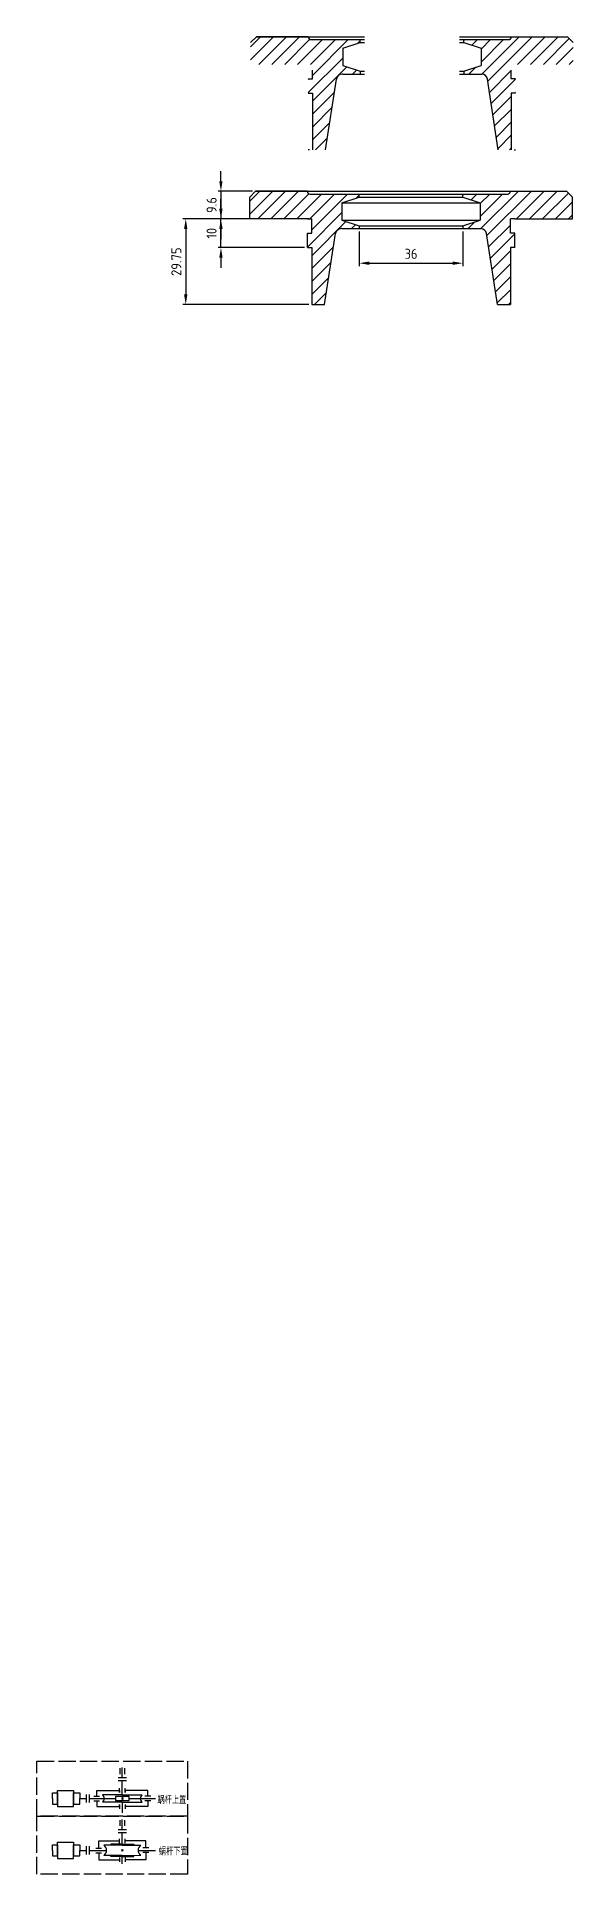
# Model space of a CAD drawing. Header units: millimetres. Extents: x 28 to 1166, y -194 to 659.
# Drawn here: x 28 to 215, y 20 to 659 of the extents above; entities that cross this region are included whole.
import ezdxf

# ---------------------------------------------------------------- set-up
doc = ezdxf.new("R2010")
doc.units = ezdxf.units.MM
doc.linetypes.add('AM_ISO02W050', pattern=[7.5, 6, -1.5])
for name, color, linetype, lineweight in [('AM_0', 7, 'Continuous', 50), ('AM_3', 6, 'AM_ISO02W050', 25), ('AM_5', 7, 'Continuous', 25), ('剖面线', 4, 'Continuous', 15), ('实线', 7, 'Continuous', 30)]:
    doc.layers.add(name, color=color, linetype=linetype, lineweight=lineweight)
doc.styles.get("Standard").update_dxf_attribs({"font": 'ISOCP.SHX', "bigfont": 'gbcbig.shx'})
doc.dimstyles.new('AM_GB$0', dxfattribs={"dimtxt": 3.5, "dimasz": 3.5, "dimexe": 1, "dimexo": 1, "dimgap": 1.5, "dimtad": 1, "dimdsep": 46, "dimtxsty": 'Standard', "dimcen": 0, "dimclrd": 256, "dimclre": 256, "dimclrt": 7, "dimadec": 0, "dimazin": 2, "dimtp": 0.1, "dimtm": 0.1, "dimtfac": 0.71, "dimtdec": 3, "dimtmove": 0, "dimatfit": 3, "dimfxl": 1, "dimlwd": -1, "dimlwe": -1, "dimarcsym": 0})

msp = doc.modelspace()

# ---------------------------------------------------------------- texts
at = {"layer": 'AM_3', "char_height": 2.5, "attachment_point": 1}
for s, width, insert in [('蜗杆上置', 13.10341, (70.296, 47.062)), ('蜗杆下置', 9.87296, (70.822, 29.162))]:
    msp.add_mtext_dynamic_manual_height_columns(s, width=width, gutter_width=12.5, heights=[0], dxfattribs=dict(at, insert=insert))

# ---------------------------------------------------------------- blocks, each defined once
blk = doc.blocks.new('*D116')
at = {"layer": 'AM_5', "linetype": 'ByBlock', "transparency": 16777216}
for p, q in [((92.34, 598.84), (92.34, 602.34)), ((122.84, 595.34), (91.34, 595.34)), ((92.34, 585.34), (92.34, 595.34)), ((121.34, 585.34), (91.34, 585.34)), ((92.34, 581.84), (92.34, 578.34))]:
    blk.add_line(p, q, dxfattribs=at)
at = {"layer": 'AM_5', "transparency": 16777216}
for points in [[(91.76, 598.84), (92.92, 598.84), (92.34, 595.34)], [(91.76, 581.84), (92.92, 581.84), (92.34, 585.34)]]:
    blk.add_solid(points, dxfattribs=at)
at = {"layer": 'Defpoints', "color": 0, "transparency": 16777216}
for p in [(92.34, 595.34), (123.84, 595.34), (122.34, 585.34)]:
    blk.add_point(p, dxfattribs=at)
at = {"layer": 'AM_5', "color": 7, "transparency": 16777216, "insert": (89.09, 590.34), "char_height": 3.5, "attachment_point": 5, "rotation": 90}
blk.add_mtext('10', dxfattribs=at)
blk = doc.blocks.new('*D117')
at = {"layer": 'AM_5', "linetype": 'ByBlock', "transparency": 16777216}
for p, q in [((92.34, 608.44), (92.34, 611.94)), ((103.34, 604.94), (91.34, 604.94)), ((92.34, 604.94), (92.34, 595.34)), ((122.84, 595.34), (91.34, 595.34)), ((92.34, 591.84), (92.34, 588.34))]:
    blk.add_line(p, q, dxfattribs=at)
at = {"layer": 'AM_5', "transparency": 16777216}
for points in [[(91.76, 608.44), (92.92, 608.44), (92.34, 604.94)], [(91.76, 591.84), (92.92, 591.84), (92.34, 595.34)]]:
    blk.add_solid(points, dxfattribs=at)
at = {"layer": 'Defpoints', "color": 0, "transparency": 16777216}
for p in [(104.34, 604.94), (92.34, 595.34), (123.84, 595.34)]:
    blk.add_point(p, dxfattribs=at)
at = {"layer": 'AM_5', "color": 7, "transparency": 16777216, "insert": (89.09, 600.14), "char_height": 3.5, "attachment_point": 5, "rotation": 90}
blk.add_mtext('9.6', dxfattribs=at)
blk = doc.blocks.new('*D118')
at = {"layer": 'AM_5', "linetype": 'ByBlock', "transparency": 16777216}
for p, q in [((101.34, 595.34), (79.12, 595.34)), ((80.12, 591.84), (80.12, 569.09)), ((122.84, 565.59), (79.12, 565.59))]:
    blk.add_line(p, q, dxfattribs=at)
at = {"layer": 'AM_5', "transparency": 16777216}
for points in [[(79.54, 591.84), (80.7, 591.84), (80.12, 595.34)], [(79.54, 569.09), (80.7, 569.09), (80.12, 565.59)]]:
    blk.add_solid(points, dxfattribs=at)
at = {"layer": 'Defpoints', "color": 0, "transparency": 16777216}
for p in [(102.34, 595.34), (80.12, 565.59), (123.84, 565.59)]:
    blk.add_point(p, dxfattribs=at)
at = {"layer": 'AM_5', "color": 7, "transparency": 16777216, "insert": (76.87, 580.46), "char_height": 3.5, "attachment_point": 5, "rotation": 90}
blk.add_mtext('29.75', dxfattribs=at)
blk = doc.blocks.new('*D119')
at = {"layer": 'AM_5', "linetype": 'ByBlock', "transparency": 16777216}
for p, q in [((140.34, 590.94), (140.34, 578.94)), ((176.34, 590.94), (176.34, 578.94)), ((143.84, 579.94), (172.84, 579.94))]:
    blk.add_line(p, q, dxfattribs=at)
at = {"layer": 'AM_5', "transparency": 16777216}
for points in [[(143.84, 580.52), (143.84, 579.35), (140.34, 579.94)], [(172.84, 580.52), (172.84, 579.35), (176.34, 579.94)]]:
    blk.add_solid(points, dxfattribs=at)
at = {"layer": 'Defpoints', "color": 0, "transparency": 16777216}
for p in [(140.34, 591.94), (176.34, 591.94), (176.34, 579.94)]:
    blk.add_point(p, dxfattribs=at)
at = {"layer": 'AM_5', "color": 7, "transparency": 16777216, "insert": (158.34, 583.19), "char_height": 3.5, "attachment_point": 5}
blk.add_mtext('36', dxfattribs=at)

# ---------------------------------------------------------------- dimensions: what is measured, and where the dimension line sits
at = {"layer": 'AM_5'}
for base, p1, p2, picture, middle in [((92.341, 595.335), (104.341, 604.935), (123.841, 595.335), '*D117', (89.091, 600.135)), ((80.121, 565.585), (102.341, 595.335), (123.841, 565.585), '*D118', (76.871, 580.46))]:
    dim = msp.add_linear_dim(base=base, p1=p1, p2=p2, angle=90, dimstyle='AM_GB$0', dxfattribs=at)
    dim.commit()
    dim.dimension.update_dxf_attribs({"geometry": picture, "text_midpoint": middle})
dim = msp.add_linear_dim(base=(92.341, 595.335), p1=(122.341, 585.335), p2=(123.841, 595.335), angle=90, dimstyle='AM_GB$0', override={"dimpost": ''}, dxfattribs=at)
dim.commit()
dim.dimension.update_dxf_attribs({"geometry": '*D116', "text_midpoint": (89.091, 590.335)})
dim = msp.add_linear_dim(base=(176.341, 579.935), p1=(140.341, 591.935), p2=(176.341, 591.935), dimstyle='AM_GB$0', dxfattribs=at)
dim.commit()
dim.dimension.update_dxf_attribs({"geometry": '*D119', "text_midpoint": (158.341, 583.185)})

# ---------------------------------------------------------------- hatches: boundary and pattern name
at = {"layer": '剖面线'}
h = msp.add_hatch(dxfattribs=at)
h.set_pattern_fill('ANSI31', color=151)
h.set_pattern_definition([(45, (-1686.9716, -70.3034), (-2.245064, 2.245064), [])])
h.paths.add_polyline_path([(134.642, 654.63), (140.642, 656.63), (140.642, 657.63), (123.642, 657.63, -0.4142136), (122.642, 658.63), (104.642, 658.63), (102.642, 656.63), (102.642, 649.03), (122.642, 649.03), (124.142, 649.03), (124.142, 647.03), (124.142, 644.03), (122.642, 644.03), (122.642, 639.03), (124.142, 639.03), (124.142, 619.28), (128.642, 619.28), (132.41, 643.932, -0.3704576), (134.387, 645.63), (134.642, 645.63), (140.642, 645.63), (140.642, 646.63), (134.642, 648.63)])
h.paths.add_polyline_path([(193.142, 639.03), (194.642, 639.03), (194.642, 644.03), (193.142, 644.03), (193.142, 647.03), (193.142, 649.03), (194.642, 649.03), (214.642, 649.03), (214.642, 656.63), (212.642, 658.63), (194.642, 658.63), (193.142, 658.63, -0.4142136), (192.142, 657.63), (176.642, 657.63), (176.642, 656.63), (182.642, 654.63), (182.642, 648.63), (176.642, 646.63), (176.642, 645.63), (182.897, 645.63, -0.3704576), (184.875, 643.932), (188.642, 619.28), (193.142, 619.28)])
h = msp.add_hatch(dxfattribs=at)
h.set_pattern_fill('ANSI31', color=151)
h.set_pattern_definition([(45, (-1687.2728, -123.9982), (-2.245064, 2.245064), [])])
h.paths.add_polyline_path([(134.341, 600.935), (140.341, 602.935), (140.341, 603.935), (123.341, 603.935, -0.4142136), (122.341, 604.935), (104.341, 604.935), (102.341, 602.935), (102.341, 595.335), (122.341, 595.335), (123.841, 595.335), (123.841, 593.335), (123.841, 590.335), (122.341, 590.335), (122.341, 585.335), (123.841, 585.335), (123.841, 565.585), (128.341, 565.585), (132.109, 590.237, -0.3704576), (134.086, 591.935), (134.341, 591.935), (140.341, 591.935), (140.341, 592.935), (134.341, 594.935)])
h.paths.add_polyline_path([(192.841, 585.335), (194.341, 585.335), (194.341, 590.335), (192.841, 590.335), (192.841, 593.335), (192.841, 595.335), (194.341, 595.335), (214.341, 595.335), (214.341, 602.935), (212.341, 604.935), (194.341, 604.935), (192.841, 604.935, -0.4142136), (191.841, 603.935), (176.341, 603.935), (176.341, 602.935), (182.341, 600.935), (182.341, 594.935), (176.341, 592.935), (176.341, 591.935), (182.596, 591.935, -0.3704576), (184.573, 590.237), (188.341, 565.585), (192.841, 565.585)])

# ---------------------------------------------------------------- linework, layer by layer
at = {"layer": 'AM_0', "lineweight": 30}
for p, q in [((56.665, 53.677), (59.5, 53.677)), ((56.682, 52.574), (59.518, 52.574)), ((57.287, 56.885), (57.287, 54.883)), ((58.1, 53.677), (58.1, 57.156)), ((58.1, 47.68), (58.1, 52.574)), ((58.913, 56.885), (58.913, 54.883)), ((43.388, 46.382), (45.618, 46.382)), ((45.618, 44.947), (45.618, 47.782)), ((46.721, 44.964), (46.721, 47.8)), ((46.721, 46.382), (55.771, 46.382)), ((48.224, 47.195), (50.226, 47.195)), ((48.224, 45.569), (50.226, 45.569)), ((49.225, 47.195), (49.225, 49.205)), ((49.225, 49.205), (57.12, 49.205)), ((49.225, 45.569), (49.225, 43.559)), ((58.1, 47.68), (51.19, 47.68)), ((58.1, 45.084), (51.19, 45.084)), ((57.12, 48.445), (57.12, 49.965)), ((57.12, 49.205), (57.12, 48.501)), ((57.799, 46.683), (58.401, 46.081)), ((58.401, 46.683), (57.799, 46.081)), ((58.1, 47.68), (65.01, 47.68)), ((58.1, 45.084), (65.01, 45.084)), ((58.1, 45.084), (58.1, 41.393)), ((59.08, 48.445), (59.08, 49.965)), ((66.975, 49.205), (59.08, 49.205)), ((59.08, 49.205), (59.08, 48.501)), ((60.429, 46.382), (69.663, 46.382)), ((67.976, 47.195), (65.974, 47.195)), ((67.976, 45.569), (65.974, 45.569)), ((66.975, 47.195), (66.975, 49.205)), ((66.975, 45.569), (66.975, 43.559)), ((49.225, 43.559), (57.12, 43.559)), ((57.12, 44.319), (57.12, 42.799)), ((57.12, 43.559), (57.12, 44.263)), ((57.287, 38.861), (57.287, 36.86)), ((58.1, 35.653), (58.1, 39.133)), ((58.913, 38.861), (58.913, 36.86)), ((59.08, 44.319), (59.08, 42.799)), ((66.975, 43.559), (59.08, 43.559)), ((56.665, 35.653), (59.5, 35.653)), ((56.682, 34.55), (59.518, 34.55)), ((57.123, 30.864), (57.123, 32.383)), ((58.097, 30.541), (58.1, 34.55)), ((59.076, 30.865), (59.074, 32.384)), ((43.388, 28.358), (45.618, 28.358)), ((45.618, 26.923), (45.618, 29.759)), ((46.721, 26.941), (46.721, 29.776)), ((46.721, 28.358), (52.628, 28.358)), ((48.927, 29.171), (50.928, 29.171)), ((48.927, 27.545), (50.928, 27.545)), ((49.927, 29.171), (49.931, 31.623)), ((49.927, 27.545), (49.931, 25.093)), ((49.931, 31.623), (57.123, 31.623)), ((58.103, 30.099), (51.665, 30.099)), ((58.103, 26.618), (51.665, 26.618)), ((57.123, 25.853), (57.123, 24.334)), ((57.799, 28.66), (58.401, 28.057)), ((58.401, 28.66), (57.799, 28.057)), ((58.097, 30.099), (64.535, 30.108)), ((58.101, 23.69), (58.103, 26.176)), ((58.102, 26.618), (64.54, 26.627)), ((66.268, 31.635), (59.075, 31.625)), ((59.083, 25.855), (59.085, 24.335)), ((63.575, 28.358), (69.663, 28.358)), ((67.275, 29.185), (65.273, 29.182)), ((67.277, 27.559), (65.276, 27.556)), ((66.274, 29.183), (66.268, 31.635)), ((66.277, 27.557), (66.277, 25.105)), ((49.931, 25.093), (57.123, 25.093)), ((66.277, 25.105), (59.084, 25.095))]:
    msp.add_line(p, q, dxfattribs=at)
for points in [[(33.846, 46.382), (33.846, 48.314), (35.628, 48.314), (35.628, 46.382), (35.628, 46.382), (35.628, 49.173), (41.099, 49.173), (41.099, 46.382), (41.099, 48.314), (43.388, 48.314), (43.388, 46.382)], [(33.846, 46.382), (33.846, 44.45), (35.628, 44.45), (35.628, 46.382), (35.628, 46.382), (35.628, 43.591), (41.099, 43.591), (41.099, 46.382), (41.099, 44.45), (43.388, 44.45), (43.388, 46.382)], [(33.846, 28.358), (33.846, 30.291), (35.628, 30.291), (35.628, 28.358), (35.628, 28.358), (35.628, 31.15), (41.099, 31.15), (41.099, 28.358), (41.099, 30.291), (43.388, 30.291), (43.388, 28.358)], [(33.846, 28.358), (33.846, 26.426), (35.628, 26.426), (35.628, 28.358), (35.628, 28.358), (35.628, 25.567), (41.099, 25.567), (41.099, 28.358), (41.099, 26.426), (43.388, 26.426), (43.388, 28.358)], [(58.103, 30.541), (54.07, 30.541), (54.07, 30.099)], [(58.103, 26.176), (54.07, 26.176), (54.07, 26.618)], [(58.097, 30.541), (62.129, 30.546), (62.13, 30.104)], [(58.103, 26.176), (62.136, 26.182), (62.135, 26.624)]]:
    msp.add_lwpolyline(points, dxfattribs=at)
msp.add_lwpolyline([(55.771, 45.733), (60.429, 45.733), (60.429, 47.031), (55.771, 47.031)], close=True, dxfattribs=at)
for centre, radius, start, end in [((50.094, 46.382), 1.699, 310.15472, 49.84528), ((66.105, 46.382), 1.699, 130.15472, 229.84528), ((50.573, 28.358), 2.055, 302.127471, 57.872529), ((65.63, 28.369), 2.055, 122.209707, 237.954764)]:
    msp.add_arc(centre, radius, start, end, dxfattribs=at)
at = {"layer": 'AM_3'}
for points in [[(28.41, 59.377), (80.74, 59.377), (80.74, 40.184), (28.41, 40.184)], [(28.41, 40.184), (80.74, 40.184), (80.74, 20.05), (28.41, 20.05)]]:
    msp.add_lwpolyline(points, close=True, dxfattribs=at)
at = {"layer": '实线'}
for p, q in [((104.642, 658.63), (102.642, 656.63)), ((122.642, 658.63), (104.642, 658.63)), ((104.642, 658.63), (142.142, 658.63)), ((175.142, 658.63), (194.642, 658.63)), ((194.642, 658.63), (212.642, 658.63)), ((212.642, 658.63), (214.642, 656.63)), ((123.642, 657.63), (142.142, 657.63)), ((134.642, 654.63), (140.642, 656.63)), ((134.642, 654.63), (134.642, 648.63)), ((140.642, 656.63), (140.642, 657.63)), ((140.642, 656.63), (142.142, 656.63)), ((175.142, 657.63), (192.142, 657.63)), ((175.142, 656.63), (176.642, 656.63)), ((176.642, 656.63), (176.642, 657.63)), ((176.642, 656.63), (182.642, 654.63)), ((182.642, 654.63), (182.642, 648.63)), ((124.142, 644.03), (124.142, 647.03)), ((134.642, 645.63), (134.387, 645.63)), ((134.642, 648.63), (140.642, 646.63)), ((134.642, 645.63), (142.142, 645.63)), ((140.642, 646.63), (140.642, 645.63)), ((140.642, 646.63), (142.142, 646.63)), ((175.142, 646.63), (176.642, 646.63)), ((175.142, 645.63), (182.897, 645.63)), ((176.642, 646.63), (182.642, 648.63)), ((176.642, 646.63), (176.642, 645.63)), ((193.142, 644.03), (193.142, 647.03)), ((122.642, 644.03), (124.142, 644.03)), ((122.642, 639.03), (124.142, 639.03)), ((124.142, 639.03), (124.142, 619.28)), ((128.642, 619.28), (132.41, 643.932)), ((188.642, 619.28), (184.875, 643.932)), ((194.642, 644.03), (193.142, 644.03)), ((193.142, 639.03), (193.142, 619.28)), ((194.642, 639.03), (193.142, 639.03)), ((123.122, 619.28), (122.642, 619.28)), ((194.162, 619.28), (194.642, 619.28)), ((104.341, 604.935), (102.341, 602.935)), ((102.341, 595.335), (102.341, 602.935)), ((122.341, 604.935), (104.341, 604.935)), ((104.341, 604.935), (174.841, 604.935)), ((123.341, 603.935), (174.841, 603.935)), ((134.341, 600.935), (140.341, 602.935)), ((134.341, 600.935), (134.341, 594.935)), ((134.341, 600.935), (182.341, 600.935)), ((140.341, 602.935), (140.341, 603.935)), ((140.341, 602.935), (174.841, 602.935)), ((174.841, 604.935), (194.341, 604.935)), ((174.841, 603.935), (191.841, 603.935)), ((174.841, 602.935), (176.341, 602.935)), ((176.341, 602.935), (176.341, 603.935)), ((176.341, 602.935), (182.341, 600.935)), ((182.341, 600.935), (182.341, 594.935)), ((194.341, 604.935), (212.341, 604.935)), ((212.341, 604.935), (214.341, 602.935)), ((214.341, 595.335), (214.341, 602.935)), ((122.341, 595.335), (102.341, 595.335)), ((122.341, 595.335), (123.841, 595.335)), ((123.841, 593.335), (123.841, 595.335)), ((134.341, 594.935), (140.341, 592.935)), ((134.341, 594.935), (182.341, 594.935)), ((176.341, 592.935), (182.341, 594.935)), ((194.341, 595.335), (192.841, 595.335)), ((192.841, 593.335), (192.841, 595.335)), ((194.341, 595.335), (214.341, 595.335)), ((122.341, 590.335), (123.841, 590.335)), ((122.341, 585.335), (122.341, 590.335)), ((123.841, 590.335), (123.841, 593.335)), ((128.341, 565.585), (132.109, 590.237)), ((134.341, 591.935), (134.086, 591.935)), ((134.341, 591.935), (174.841, 591.935)), ((140.341, 592.935), (140.341, 591.935)), ((140.341, 592.935), (174.841, 592.935)), ((174.841, 592.935), (176.341, 592.935)), ((174.841, 591.935), (182.596, 591.935)), ((176.341, 592.935), (176.341, 591.935)), ((188.341, 565.585), (184.573, 590.237)), ((192.841, 590.335), (192.841, 593.335)), ((194.341, 590.335), (192.841, 590.335)), ((194.341, 585.335), (194.341, 590.335)), ((122.341, 585.335), (123.841, 585.335)), ((123.841, 585.335), (123.841, 565.585)), ((192.841, 585.335), (192.841, 565.585)), ((194.341, 585.335), (192.841, 585.335)), ((123.841, 565.585), (128.341, 565.585)), ((188.341, 565.585), (192.841, 565.585))]:
    msp.add_line(p, q, dxfattribs=at)
for centre, radius, start, end in [((123.642, 658.63), 1, 180, 270), ((192.142, 658.63), 1, 270, 0), ((134.387, 643.63), 2, 90, 171.310128), ((182.897, 643.63), 2, 8.689872, 90), ((123.341, 604.935), 1, 180, 270), ((191.841, 604.935), 1, 270, 0), ((134.086, 589.935), 2, 90, 171.310128), ((182.596, 589.935), 2, 8.689872, 90)]:
    msp.add_arc(centre, radius, start, end, dxfattribs=at)

msp.set_redraw_order([(e.dxf.handle, doc.entitydb.next_handle()) for e in msp.query("TEXT MTEXT ATTDEF DIMENSION ARC_DIMENSION")])  # texts and dimensions are drawn at this point

doc.saveas('drawing.dxf')
